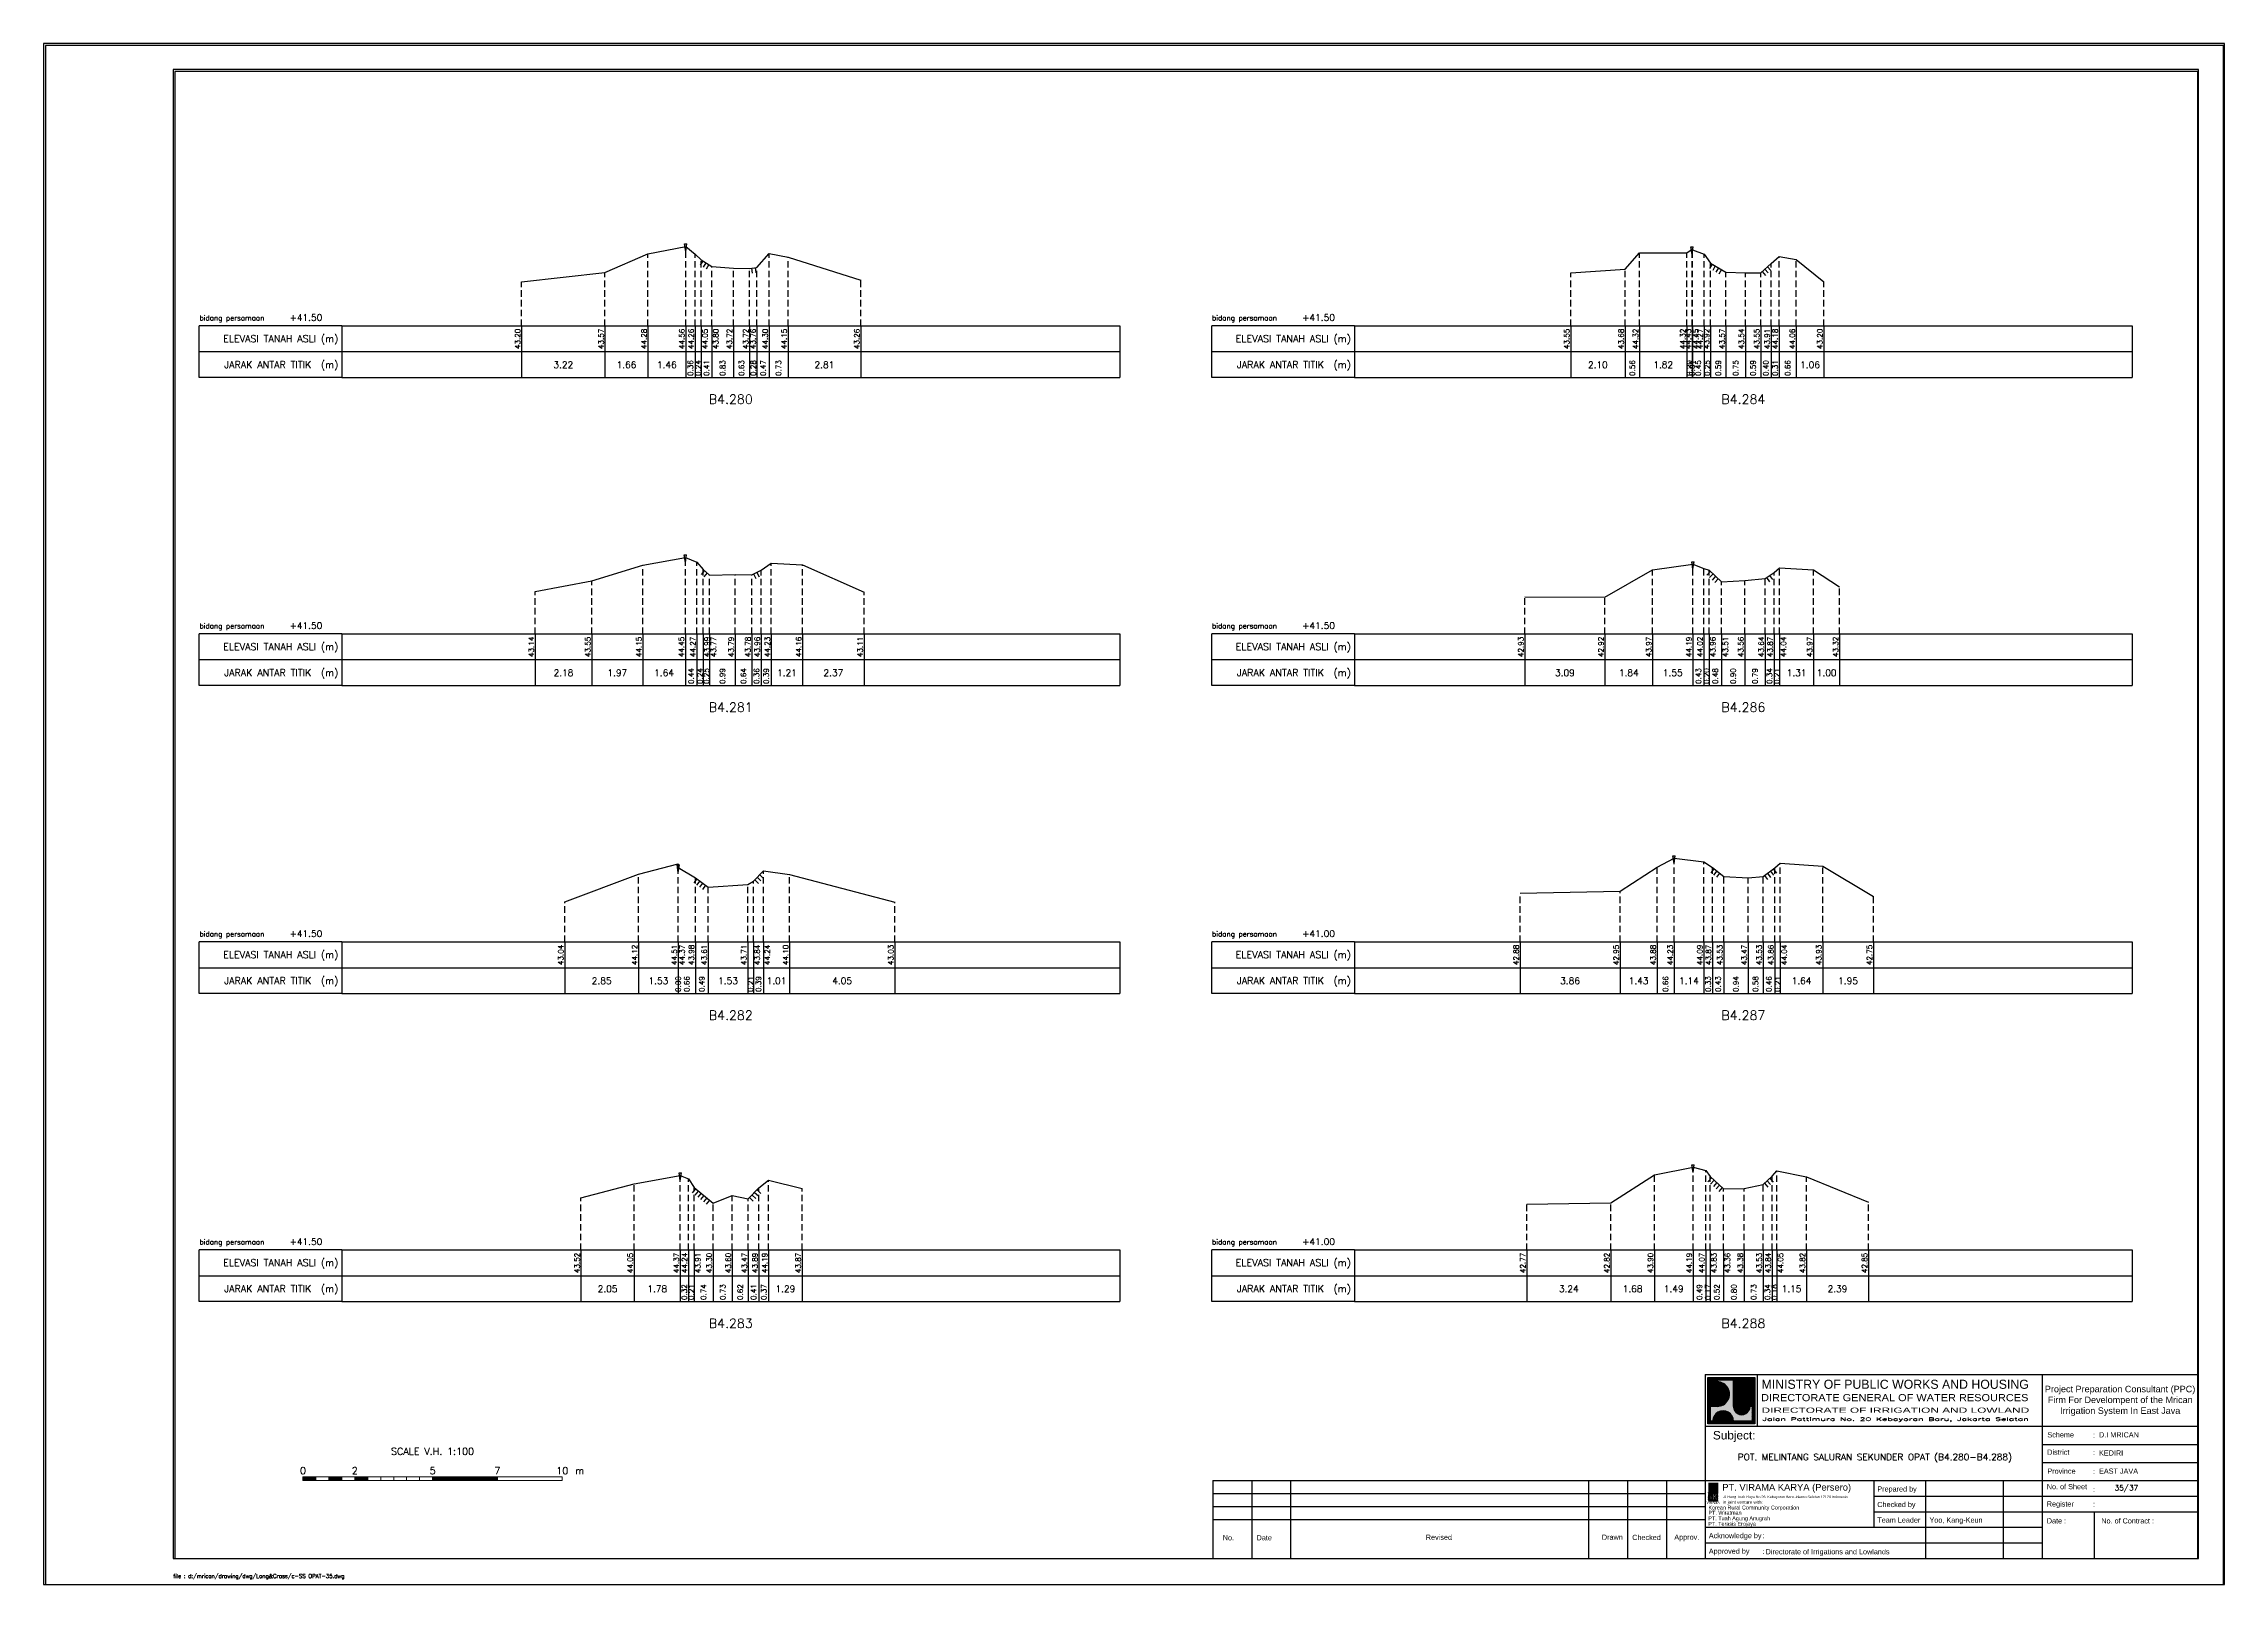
# Model space of a CAD drawing. Header units: inches. Extents: x -11 to 3175, y -842 to -783.
# Drawn here: x 2919 to 3003.1, y -842 to -782.6 of the extents above; entities that cross this region are included whole.
import ezdxf
from ezdxf.enums import TextEntityAlignment as Align

# ---------------------------------------------------------------- set-up
doc = ezdxf.new("R2010")
doc.units = ezdxf.units.IN
doc.header["$MEASUREMENT"] = 0
doc.linetypes.add('DASHED2', pattern=[0.375, 0.25, -0.125])
doc.layers.add('KOP', color=7, linetype='Continuous')
doc.layers.add('pelengkap', color=7, linetype='Continuous')
doc.styles.add('ARIAL', font='arial.ttf')
doc.styles.add('battang01', font='arial.ttf')
doc.styles.add('L100', font='simplex.shx', dxfattribs={"height": 0.254})
doc.styles.add('L140', font='simplex.shx', dxfattribs={"height": 0.356})
doc.styles.add('L60', font='simplex.shx', dxfattribs={"height": 0.152})
doc.styles.add('L80', font='simplex.shx', dxfattribs={"height": 0.203})
doc.styles.add('ROMANS-N', font='ROMANS.SHX', dxfattribs={"width": 0.8})
doc.styles.add('SONDU', font='arial.ttf')
doc.styles.get("Standard").update_dxf_attribs({"font": 'simplex.shx'})
doc.styles.add('STYLE1', font='arial.ttf', dxfattribs={"height": 0.2})
pattern_1 = [(45, (0, 0), (-0.08838834764831843, 0.08838834764831845), [])]

# ---------------------------------------------------------------- blocks, each defined once
blk = doc.blocks.new('kop')
at = {"layer": 'KOP'}
h = blk.add_hatch(color=3, dxfattribs=at)
h.paths.add_polyline_path([(609.8653532927285, 69.7965174242664), (591.8076082223538, 69.7965174242664), (591.8076082223538, 51.90947071793616), (609.8653532927285, 51.90947071793616)])
h.paths.add_polyline_path([(592.1020534932645, 52.24844148547069), (592.1020534932645, 69.50460869670152), (609.5341911203627, 69.50460869670152), (609.5341911203627, 52.24844148547069)], flags=16)
edge = h.paths.add_edge_path(flags=0)
edge.add_line((608.873529834174, 52.90910277674104), (601.6712012034158, 52.90910277674104))
edge.add_ellipse((597.6820295724688, 52.91975268540099), major_axis=(2.820780363398898, 2.820780363398898), ratio=0.9999999999999934, start_angle=314.8470375744171, end_angle=495.1529624255826)
edge.add_line((593.6928579415221, 52.90910277674104), (592.7627147794652, 52.90910277674104))
edge.add_line((592.7627147794651, 52.90910277674104), (592.7627147794651, 58.62619728620361))
edge.add_line((592.7627147794651, 58.62619728620368), (595.428986556629, 58.62619728620368))
edge.add_ellipse((595.4289865566291, 63.36824099147847), major_axis=(-3.353131261170752, 3.353131261170752), ratio=0.9999999999999983, start_angle=134.9999999999999, end_angle=314.9999999999999)
edge.add_line((595.4289865566291, 68.11028469675327), (595.4289865566291, 68.84394741944757))
edge.add_line((595.4289865566291, 68.84394741944752), (601.6547436091821, 68.84394741944752))
edge.add_line((601.6547436091821, 68.84394741944752), (601.6547436091821, 58.59413430307072))
edge.add_ellipse((604.8563547331537, 58.62619728605213), major_axis=(2.263994459030571, 2.263994459030571), ratio=0.9999999999991376, start_angle=135.5737774266452, end_angle=315.0000000026869)
edge.add_line((608.0581264027169, 58.62619728620368), (608.873529834174, 58.62619728620368))
edge.add_line((608.873529834174, 58.62619728620368), (608.873529834174, 52.9091027767411))
h = blk.add_hatch(dxfattribs=at)
h.set_pattern_fill('ANSI31', color=21)
h.set_pattern_definition(pattern_1)
h.paths.add_polyline_path([(609.5341911203627, 69.50460869670152), (592.1020534932645, 69.50460869670152), (592.1020534932645, 52.24844148547069), (609.5341911203627, 52.24844148547069)])
edge = h.paths.add_edge_path(flags=16)
edge.add_line((608.0581264038578, 58.62619728331649), (608.873529834174, 58.62619728331649))
edge.add_line((608.873529834174, 58.62619728331649), (608.873529834174, 52.90910277674104))
edge.add_line((608.873529834174, 52.90910277674104), (601.6712012043477, 52.90910277674104))
edge.add_ellipse((597.6820295732255, 52.91975268530538), major_axis=(-2.820780363950464, 2.820780363950464), ratio=0.9999999999999999, start_angle=224.8470375717975, end_angle=405.1529624282025)
edge.add_line((593.6928579421033, 52.90910277674104), (592.7627147794651, 52.90910277674104))
edge.add_line((592.7627147794651, 52.90910277674104), (592.7627147794651, 58.62619728331649))
edge.add_line((592.7627147794651, 58.62619728331649), (595.4289865705781, 58.62619728331649))
edge.add_ellipse((595.4289865571182, 63.3682409894528), major_axis=(-3.353131262124677, 3.353131262124677), ratio=0.9999999999999912, start_angle=134.9999999999997, end_angle=314.9999999999998)
edge.add_line((595.4289865571182, 68.11028469676671), (595.4289865571182, 68.84394741944752))
edge.add_line((595.4289865571182, 68.84394741944752), (601.6547436095548, 68.84394741944752))
edge.add_line((601.6547436095548, 68.84394741944752), (601.6547436095548, 58.5941344047481))
edge.add_ellipse((604.8563547345466, 58.62619728331649), major_axis=(-2.263994459341034, 2.263994459341035), ratio=0.999999999999965, start_angle=45.57377555810933, end_angle=225.000000000001)
h = blk.add_hatch(color=3, dxfattribs=at)
edge = h.paths.add_edge_path()
edge.add_line((601.6547436091821, 68.84394741944752), (595.4289865566291, 68.84394741944752))
edge.add_line((595.4289865566291, 68.84394741944752), (595.4289865566291, 68.11028469675321))
edge.add_ellipse((595.4289865566291, 63.36824099147847), major_axis=(-3.353131261170759, 3.353131261170758), ratio=0.9999999999999979, start_angle=134.9999999999999, end_angle=314.99999999999994, ccw=False)
edge.add_line((595.4289865566291, 58.62619728620368), (592.7627147794652, 58.62619728620368))
edge.add_line((592.7627147794651, 58.62619728620368), (592.7627147794651, 52.9091027767411))
edge.add_line((592.7627147794651, 52.90910277674104), (593.692857941522, 52.90910277674104))
edge.add_ellipse((597.6820295724688, 52.91975268540099), major_axis=(-2.820780363398898, 2.820780363398898), ratio=0.9999999999999934, start_angle=-135.1529624255826, end_angle=45.15296242558293, ccw=False)
edge.add_line((601.6712012034156, 52.90910277674104), (608.8735298341738, 52.90910277674104))
edge.add_line((608.873529834174, 52.90910277674104), (608.873529834174, 58.62619728620361))
edge.add_line((608.873529834174, 58.62619728620368), (608.0581264027169, 58.62619728620368))
edge.add_ellipse((604.856354733136, 58.62619728987087), major_axis=(2.263994459042317, 2.263994459042318), ratio=0.9999999999997576, start_angle=134.426222510409, end_angle=314.999999934367, ccw=False)
edge.add_line((601.6547436091821, 58.65826027636805), (601.6547436091821, 68.8439474194476))
h = blk.add_hatch(dxfattribs=at)
h.set_pattern_fill('ANSI31', color=41)
h.set_pattern_definition(pattern_1)
h.paths.add_polyline_path([(595.5939701222399, 25.44229578518152), (591.9923714647559, 25.44229578518152), (591.9923714647559, 22.12011222587194), (595.5939701222399, 22.12011222587194)])
h.paths.add_polyline_path([(594.8290399212113, 23.80107538915849), (595.486404190889, 22.50553331270966), (594.9518442189607, 22.50553331270966), (594.3704352444638, 23.59173922572727), (594.3704352444638, 22.50553331270966), (593.8526512319377, 22.50553331270966), (593.8526512319377, 24.7253559070662), (593.2416323709347, 22.50553331270966), (592.8436656118323, 22.50553331270966), (592.1206616099082, 25.0450254569166), (592.6728596590955, 25.0450254569166), (593.0257276515837, 23.53939475651638), (593.4088768836065, 25.0450254569166), (594.3704352444638, 25.0450254569166), (594.3704352444638, 23.99209855350495), (594.8904903176194, 25.0450254569166), (595.4627761213299, 25.0450254569166)], flags=16)
at = {"color": 2}
blk.add_lwpolyline([(-49.29008735655361, -9.987386569675465), (790.6905617838997, -9.987386569675465), (790.6905617838997, 583.2926438577114), (-49.29008735655361, 583.2926438577114)], close=True, dxfattribs=at)
at = {"color": 6}
blk.add_lwpolyline([(0.6493091440684111, 0.0004927304488262507), (780.7026824837753, 0.0004927304488262507), (780.7026824837753, 573.3047645575871), (0.6493091440684111, 573.3047645575871)], close=True, dxfattribs=at)
at = {"layer": 'KOP', "color": 5}
for p, q in [((590.8030303217506, 70.96299432783698), (590.8030303217506, 29.98464833497903)), ((590.8030303217506, 70.96299432783698), (780.7026824837753, 70.96299432783698)), ((400.9033781597261, 29.98464833497903), (400.9033781597261, 0.0004927304488262507)), ((400.9033781597261, 29.98464833497903), (590.8030303217506, 29.98464833497903)), ((590.8030303217506, 29.98464833497903), (590.8030303217506, 0.0004927304488262507))]:
    blk.add_line(p, q, dxfattribs=at)
at = {"layer": 'KOP', "color": 3}
for p, q in [((591.8076082223538, 69.7965174242664), (609.8653532927285, 69.7965174242664)), ((591.8076082223538, 51.90947071793616), (591.8076082223538, 69.7965174242664)), ((592.1020534932645, 69.50460869670152), (609.5341911203627, 69.50460869670152)), ((592.1020534932645, 52.24844148547069), (592.1020534932645, 69.50460869670152)), ((595.4289865571182, 68.84394741502373), (595.4289865571182, 68.1102846954029)), ((595.4289865566291, 68.84394741944752), (601.6547436091821, 68.84394741944752)), ((601.6547436095548, 58.59413430414176), (601.6547436095548, 68.84394741502373)), ((609.5341911203627, 69.50460869670152), (609.5341911203627, 52.24844148547069)), ((609.8653532927285, 69.7965174242664), (609.8653532927285, 51.90947071793616)), ((609.8653532927285, 51.90947071793616), (591.8076082223538, 51.90947071793616)), ((609.5341911203627, 52.24844148547069), (592.1020534932645, 52.24844148547069)), ((592.7627147794651, 52.90910277674104), (592.7627147794651, 58.62619728620368)), ((595.4289865571182, 58.62619728331649), (592.7627147799426, 58.62619728331649)), ((593.6928579415221, 52.90910277674104), (592.7627147794651, 52.90910277674104)), ((608.873529834174, 52.90910277674104), (601.6712012034156, 52.90910277674104)), ((608.8735298352565, 58.62619728331649), (608.0581264038578, 58.62619728331649)), ((608.873529834174, 58.62619728620368), (608.873529834174, 52.90910277674104)), ((720.7343712747147, 43.97725428375983), (780.7026824837753, 43.97725428375983)), ((720.7343712747147, 36.98095130936949), (780.7026824837753, 36.98095130936949)), ((415.895455961991, 29.98464833497903), (415.895455961991, 0.0004927304488262507)), ((430.8875337642562, 29.98464833497903), (430.8875337642562, 0.0004927304488262507)), ((545.8267969149554, 29.98464833497903), (545.8267969149554, 0.0004927304488262507)), ((560.8188747172203, 29.98464833497903), (560.8188747172203, 0.0004927304488262507)), ((575.8109525194855, 29.98464833497903), (575.8109525194855, 0.0004927304488262507)), ((655.7687007982327, 29.98464833497903), (655.7687007982327, 11.99415497226093)), ((675.7581378679197, 29.98464833497903), (675.7581378679197, 0.0004927304488262507)), ((705.7422934724498, 29.98464833497903), (705.7422934724498, 0.0004927304488262507)), ((400.9033781597261, 24.98728906755738), (590.8030303217506, 24.98728906755738)), ((400.9033781597261, 19.98992980013563), (590.8030303217506, 19.98992980013563)), ((655.7687007982327, 23.98781721407303), (720.7343712747147, 23.98781721407303)), ((655.7687007982327, 17.99098609316704), (720.7343712747147, 17.99098609316704)), ((720.7343712747147, 23.98781721407303), (780.7026824837753, 23.98781721407303)), ((720.7343712747147, 17.99098609316704), (780.7026824837753, 17.99098609316704)), ((740.7238083444017, 17.99098609316704), (740.7238083444017, 0.0004927304488262507)), ((400.9033781597261, 14.99257053271398), (590.8030303217506, 14.99257053271398)), ((590.8030303217506, 5.997323851354935), (720.7343712747147, 5.997323851354935))]:
    blk.add_line(p, q, dxfattribs=at)
at = {"layer": 'KOP', "color": 4}
for p, q in [((610.7924673914374, 70.96299432783698), (610.7924673914374, 50.97355725815018)), ((720.7343712747147, 70.96299432783698), (720.7343712747147, 0.0004927304488262507)), ((590.8030303217506, 50.97355725815018), (720.7343712747147, 50.97355725815018)), ((720.7343712747147, 50.97355725815018), (780.7026824837753, 50.97355725815018)), ((590.8030303217506, 29.98464833497903), (720.7343712747147, 29.98464833497903)), ((720.7343712747147, 29.98464833497903), (780.7026824837753, 29.98464833497903)), ((590.8030303217506, 11.99415497226093), (720.7343712747147, 11.99415497226093))]:
    blk.add_line(p, q, dxfattribs=at)
at = {"layer": 'KOP', "color": 41}
blk.add_line((595.5939701222399, 22.12011222587194), (591.9923714647559, 22.12011222587194), dxfattribs=at)
for points in [[(591.9923714647559, 25.44229578518152), (595.5939701222399, 25.44229578518152)], [(592.2042302093139, 25.44229578518152), (592.4160889538717, 25.44229578518152)], [(592.6279476984296, 25.44229578518152), (592.8398064429874, 25.44229578518152)], [(593.0516651875452, 25.44229578518152), (593.2635239321031, 25.44229578518152)], [(593.475382676661, 25.44229578518152), (593.6872414212188, 25.44229578518152)], [(593.8991001657766, 25.44229578518152), (594.1109589103345, 25.44229578518152)], [(594.3228176548924, 25.44229578518152), (594.5346763994503, 25.44229578518152)], [(594.7465351440081, 25.44229578518152), (594.958393888566, 25.44229578518152)], [(595.1702526331238, 25.44229578518152), (595.3821113776818, 25.44229578518152)], [(592.1206616099082, 25.0450254569166), (592.6728596590955, 25.0450254569166)], [(592.1206616099082, 25.0450254569166), (592.8436656118323, 22.50553331270964)], [(592.6728596590955, 25.04502545691657), (593.0257276515837, 23.53939475651638), (593.4088768836065, 25.04502545691663)], [(592.8436656118323, 22.50553331270966), (593.2416323709347, 22.50553331270966)], [(593.2416323709347, 22.50553331270964), (593.8526512319377, 24.7253559070662)], [(593.4088768836065, 25.0450254569166), (594.3704352444638, 25.0450254569166)], [(593.8526512319377, 22.50553331270966), (593.8526512319377, 24.7253559070662)], [(593.8526512319377, 22.50553331270966), (594.3704352444638, 22.50553331270966)], [(594.3704352444638, 25.0450254569166), (594.3704352444638, 23.99209855350495)], [(594.3704352444638, 23.99209855350495), (594.8904903176194, 25.04502545691664)], [(594.9518442189607, 22.50553331270961), (594.3704352444638, 23.59173922572727)], [(594.3704352444638, 23.59173922572727), (594.3704352444638, 22.50553331270966)], [(594.8290399212113, 23.80107538915849), (595.4627761213299, 25.04502545691658)], [(594.8290399212113, 23.80107538915849), (595.486404190889, 22.50553331270966)], [(594.8904903176194, 25.0450254569166), (595.4627761213299, 25.0450254569166)], [(594.9518442189607, 22.50553331270966), (595.486404190889, 22.50553331270966)]]:
    blk.add_lwpolyline(points, dxfattribs=at)
at = {"layer": 'KOP', "color": 42}
for points in [[(592.1962927759001, 29.11418325926331), (592.1962927759001, 25.44229578518152)], [(592.5354066955362, 29.11418325926331), (592.5354066955362, 25.44229578518152)], [(592.9591241846518, 29.11418325926331), (592.9591241846518, 25.44229578518152)], [(593.3828416737675, 29.11418325926331), (593.3828416737675, 25.44229578518152)], [(593.8065591628832, 29.11418325926331), (593.8065591628832, 25.44229578518152)], [(594.2302766519989, 29.11418325926331), (594.2302766519989, 25.44229578518152)], [(594.6539941411147, 29.11418325926331), (594.6539941411147, 25.44229578518152)], [(595.0777116302304, 29.11418325926331), (595.0777116302304, 25.44229578518152)], [(595.5014291193462, 29.11418325926331), (595.5014291193462, 25.44229578518152)]]:
    blk.add_lwpolyline(points, dxfattribs=at)
at = {"layer": 'KOP', "color": 3}
for centre, major_axis, ratio, start_param, end_param in [((595.4289865571182, 63.3682409894528), (-3.353131262124677, 3.353131262124677), 0.9999999999999912, 2.35619449019234, 5.497787143782134), ((597.6820295732255, 52.91975268530538), (-2.820780363950464, 2.820780363950464), 0.9999999999999998, 3.924321118983262, 7.071253168581014), ((604.8563547345466, 58.62619728331649), (-2.263994459341034, 2.263994459341035), 0.9999999999999651, 0.7853981633974656, 3.926990816987259)]:
    blk.add_ellipse(centre, major_axis=major_axis, ratio=ratio, start_param=start_param, end_param=end_param, dxfattribs=at)
at = {"layer": 'KOP', "color": 5, "style": 'SONDU'}
for s, height, width, p, p2 in [('MINISTRY OF PUBLIC WORKS AND HOUSING', 3.49815148719519, 0.9710490151369037, (612.4932982688147, 65.39724920043633), (715.583635835389, 65.39724920043633)), ('DIRECTORATE GENERAL OF WATER RESOURCES', 2.748547597081934, 1.100714376561997, (612.3259886324004, 60.61804978528377), (715.4154333181652, 60.61804978528377)), ('DIRECTORATE OF IRRIGATION AND LOWLAND', 1.99894370696868, 1.63875262601232, (612.5247331509995, 56.15346481889102), (715.7518429621628, 56.15346481889102))]:
    blk.add_text(s, height=height, dxfattribs=dict(at, width=width)).set_placement(p, p2, align=Align.FIT)
at = {"layer": 'KOP', "color": 3, "style": 'ROMANS-N', "width": 1.832260783358812}
blk.add_text('Jalan Pattimura No. 20 Kebayoran Baru, Jakarta Selatan', height=1.249339816855425, dxfattribs=at).set_placement((612.7914110984061, 53.0739527913797), (715.583635835389, 53.0739527913797), align=Align.FIT)
at = {"layer": 'KOP', "color": 5, "style": 'ARIAL'}
blk.add_text('Subject:', height=3.252150442789123, dxfattribs=at).set_placement((593.7538629287924, 45.86653647040268))
at = {"layer": 'KOP', "color": 3}
for s, height, style, p in [('Scheme', 1.99894370696868, 'battang01', (722.7467307064071, 46.65722556886666)), ('District', 1.99894370696868, 'battang01', (722.6754973804648, 39.96707763894264)), (':', 1.99894370696868, 'battang01', (740.368327375754, 46.56012324452533)), ('D.I MRICAN', 1.99894370696868, 'battang01', (742.6585068305885, 46.65722556886666)), ('Province', 1.99894370696868, 'battang01', (722.7467307064071, 32.66461962008597)), (':', 1.99894370696868, 'battang01', (740.368327375754, 32.56751729574452)), (':', 1.99894370696868, 'battang01', (740.382074427338, 39.86997531646293)), ('KEDIRI', 1.99894370696868, 'battang01', (742.6585068305885, 39.66092259447632)), ('EAST JAVA', 1.99894370696868, 'battang01', (742.6585068305885, 32.66461962008597)), ('Prepared by', 1.99894370696868, 'battang01', (657.1430811109453, 25.78808395849862)), ('No. of Sheet ', 1.99894370696868, 'battang01', (722.520620818671, 26.67669459981798)), (':', 1.99894370696868, 'battang01', (740.3764858407951, 25.61838168175072)), ('in joint venture with:', 1.249339816855425, 'SONDU', (597.5578460284455, 21.07202452231022)), ('Checked by', 1.99894370696868, 'battang01', (657.1430811109453, 19.79125283759251)), ('Register', 1.99894370696868, 'battang01', (722.520620818671, 20.01807698302375)), (':', 1.99894370696868, 'battang01', (740.3598310849088, 19.92097465868241)), ('No.', 2, 'STYLE1', (404.7326663119579, 6.989602865739329)), ('Date', 2, 'STYLE1', (417.7761580577991, 6.989602865739329)), ('Revised', 2, 'STYLE1', (483.0371936477145, 7.169341252978228)), ('Drawn', 2, 'STYLE1', (550.9231662973559, 7.182965166626985)), ('Checked', 2, 'STYLE1', (562.6224972631348, 7.108401592637279)), ('Approv.', 2, 'STYLE1', (578.86250988613, 7.205550314016108)), ('Acknowledge by', 1.99894370696868, 'battang01', (592.1774106344633, 7.797590595780406)), (':', 1.99894370696868, 'battang01', (612.7647815001492, 7.813086169812294)), ('Team Leader', 1.99894370696868, 'battang01', (657.1430811109453, 13.79442171668651)), ('Yoo, Kang-Keun', 1.99894370696868, 'battang01', (677.261691985017, 13.79442171668651)), ('Date :', 1.99894370696868, 'battang01', (722.520620818671, 13.48542904786333)), ('No. of Contract :', 1.99894370696868, 'battang01', (743.5203251274443, 13.48542904786333)), ('Approved by', 1.99894370696868, 'battang01', (592.1774106344633, 1.800759474874411)), (':', 1.99894370696868, 'battang01', (612.8062382028575, 1.771932832116903)), ('Directorate of Irrigations and Lowlands', 1.99894370696868, 'battang01', (614.0846811434608, 1.594699671224788))]:
    blk.add_text(s, height=height, dxfattribs=dict(at, style=style)).set_placement(p)
at = {"layer": 'KOP', "color": 6, "style": 'SONDU'}
blk.add_text('PT. VIRAMA KARYA (Persero)', height=2.580944750812598, dxfattribs=at).set_placement((597.3630730504415, 26.14584984606049))
at = {"layer": 'KOP', "color": 42, "style": 'SONDU'}
blk.add_text('VIRAMA', height=0.9417941134961573, dxfattribs=at).set_placement((591.2959839900191, 21.03873930941651))
at = {"layer": 'KOP', "color": 4, "style": 'SONDU'}
for s, p in [('Korean Rural Community Corporation', (592.0172325651579, 18.85809622764893)), ('PT. Wiratman', (592.0172325651579, 16.86431729777243)), ('PT. Terasis Erojaya', (591.9444979581187, 12.58833032325808)), ('PT. Tuah Agung Anugrah', (591.9984246368545, 14.73155498450907))]:
    blk.add_text(s, height=1.49920778022651, dxfattribs=at).set_placement(p)
at = {"layer": 'KOP', "color": 3, "insert": (719.8583502723425, 60.76950394133539), "char_height": 2.49867963371085, "width": 61.43936713392102, "attachment_point": 4, "style": 'SONDU'}
blk.add_mtext('\\pi1.9124;Project Preparation Consultant (PPC)\\P\\pi3.0493;Firm For Develompent of the Mrican \\P\\pi7.7731;Irrigation System In East Java', dxfattribs=at)
at = {"layer": 'KOP', "color": 2, "insert": (597.5716775050441, 24.25098294227902), "char_height": 0.9994718534843399, "width": 48.71807324837515, "attachment_point": 1, "style": 'SONDU'}
blk.add_mtext('Jl. Hang Tuah Raya No.26, Kebayoran Baru Jakarta Selatan 12120 Indonesia', dxfattribs=at)
blk = doc.blocks.new('*X6')
at = {"color": 0}
for p, q in [((20000, 6250), (25000, 6250)), ((20000, 6200), (25000, 6200)), ((20000, 6150), (25000, 6150)), ((20000, 6100), (25000, 6100)), ((20000, 6050), (25000, 6050))]:
    blk.add_line(p, q, dxfattribs=at)
blk = doc.blocks.new('*X5')
at = {"color": 0}
for p, q in [((14000, 6250), (15000, 6250)), ((14000, 6200), (15000, 6200)), ((14000, 6150), (15000, 6150)), ((14000, 6100), (15000, 6100)), ((14000, 6050), (15000, 6050))]:
    blk.add_line(p, q, dxfattribs=at)
blk = doc.blocks.new('*X3')
at = {"color": 0}
for p, q in [((10000, 6250), (11000, 6250)), ((10000, 6200), (11000, 6200)), ((10000, 6150), (11000, 6150)), ((10000, 6100), (11000, 6100)), ((10000, 6050), (11000, 6050))]:
    blk.add_line(p, q, dxfattribs=at)
blk = doc.blocks.new('*X4')
at = {"color": 0}
for p, q in [((12000, 6250), (13000, 6250)), ((12000, 6200), (13000, 6200)), ((12000, 6150), (13000, 6150)), ((12000, 6100), (13000, 6100)), ((12000, 6050), (13000, 6050))]:
    blk.add_line(p, q, dxfattribs=at)
blk = doc.blocks.new('c100')
at = {"color": 2}
blk.add_lwpolyline([(-5, -1), (79.10000000000002, -1), (79.10000000000002, 58.4), (-5, 58.4)], close=True, dxfattribs=at)
at = {"color": 6}
blk.add_lwpolyline([(0, 0), (78.10000000000002, 0), (78.10000000000002, 57.4), (3.516176065587739e-15, 57.4)], close=True, dxfattribs=at)
at = {"color": 3, "lineweight": 0}
for points in [[(5, 3), (5.5, 3), (5.5, 3.15), (5, 3.15)], [(5.5, 3), (6, 3), (6, 3.15), (5.5, 3.15)], [(6, 3), (6.5, 3), (6.5, 3.15), (6, 3.15)], [(6.5, 3), (7, 3), (7, 3.15), (6.5, 3.15)], [(7, 3), (7.5, 3), (7.5, 3.15), (7, 3.15)], [(7.5, 3), (8, 3), (8, 3.15), (7.5, 3.15)], [(8, 3), (8.5, 3), (8.5, 3.15), (8, 3.15)], [(8.5, 3), (9, 3), (9, 3.15), (8.5, 3.15)], [(9, 3), (9.5, 3), (9.5, 3.15), (9, 3.15)], [(9.5, 3), (10, 3), (10, 3.15), (9.5, 3.15)], [(10, 3), (12.5, 3), (12.5, 3.15), (10, 3.15)], [(12.5, 3), (15, 3), (15, 3.15), (12.5, 3.15)]]:
    blk.add_lwpolyline(points, close=True, dxfattribs=at)
at = {"color": 1, "lineweight": 0, "xscale": 0.0005, "yscale": 0.0005, "zscale": 0.0005}
for name in ['*X3', '*X4', '*X5', '*X6']:
    blk.add_blockref(name, (0, 0), dxfattribs=at)
at = {"color": 3}
for s, p in [('SCALE V.H. 1:100', (10, 4)), ('0', (5, 3.25)), ('2', (7, 3.25)), ('5', (10, 3.25)), ('7', (12.5, 3.25)), ('10', (15, 3.25))]:
    blk.add_text(s, height=0.27, dxfattribs=at).set_placement(p, align=Align.CENTER)
blk.add_text('m', height=0.27, dxfattribs=at).set_placement((15.5, 3.25))
blk = doc.blocks.new('das2')
at = {"color": 5, "linetype": 'Continuous'}
for q in [(0, 1), (17.75, 0.9999999999999973)]:
    blk.add_line((2.75, 1), q, dxfattribs=at)
at = {"color": 3, "linetype": 'Continuous'}
for p, q in [((2.75, 1), (2.75, 0)), ((17.75, 0.9999999999999973), (17.75, -2.664535259100376e-15)), ((0, 0.5000000000000004), (17.75, 0.4999999999999973)), ((2.75, 0), (0, 0)), ((2.75, 0), (17.75, -2.664535259100376e-15))]:
    blk.add_line(p, q, dxfattribs=at)
blk.add_lwpolyline([(0, 0), (0, 1)], dxfattribs=at)
blk.add_text('bidang persamaan', height=0.1, dxfattribs=at).set_placement((0.005000000000000004, 1.100000000000001))
at = {"color": 5, "linetype": 'Continuous'}
for s, p in [('ELEVASI TANAH ASLI (m)', (2.683279515513197, 0.6825000000000001)), ('JARAK ANTAR TITIK  (m)', (2.683279515513197, 0.1825000000000001))]:
    blk.add_text(s, height=0.135, dxfattribs=at).set_placement(p, align=Align.RIGHT)
blk = doc.blocks.new('gbrpatok')
at = {"color": 2, "linetype": 'Continuous'}
for p, q in [((-0.0004517254713327645, 0.0009574234873781506), (0.0004517254713327645, 0.0009574234873781506)), ((0, -0.001962284437723838), (-0.0004517254713327645, 0.0009574234873781506)), ((0, -0.001962284437723838), (0.0004517254713327645, 0.0009574234873781506))]:
    blk.add_line(p, q, dxfattribs=at)

msp = doc.modelspace()

# ---------------------------------------------------------------- linework, layer by layer
at = {"color": 2, "linetype": 'Continuous', "lineweight": -3}
for p, q in [((2942.305636511209, -790.6988209369359), (2943.763366596209, -790.418820936936)), ((2943.763366596209, -790.418820936936), (2944.120379200209, -790.7198209369359)), ((2982.371621277301, -790.6676772025128), (2982.570839749301, -790.5296772025127)), ((2982.570839749301, -790.5296772025127), (2982.583005274301, -790.5526772025128)), ((2940.649339461209, -791.4178209369359), (2942.305636511209, -790.6988209369359)), ((2944.120379200209, -790.7198209369359), (2944.358450622209, -790.937820936936)), ((2944.358450622209, -790.937820936936), (2944.771585322209, -791.1868209369359)), ((2944.771585322209, -791.1868209369359), (2945.599611677209, -791.2588209369359)), ((2945.599611677209, -791.2588209369359), (2946.227636264209, -791.2658209369359)), ((2946.227636264209, -791.2658209369359), (2946.511223397209, -791.226820936936)), ((2946.511223397209, -791.226820936936), (2946.978463795209, -790.6848209369359)), ((2946.978463795209, -790.6848209369359), (2947.706823075209, -790.8358209369359)), ((2947.706823075209, -790.8358209369359), (2950.514146179209, -791.7238209369359)), ((2977.891478148301, -791.4376772025128), (2979.986977330301, -791.2996772025127)), ((2979.986977330301, -791.2996772025127), (2980.546803929301, -790.6596772025127)), ((2980.546803929301, -790.6596772025127), (2982.371621277301, -790.6676772025128)), ((2982.583005274301, -790.5526772025128), (2983.033571854301, -790.7156772025127)), ((2983.033571854301, -790.7156772025127), (2983.286091454301, -791.0656772025127)), ((2983.286091454301, -791.0656772025127), (2983.879703760301, -791.4126772025127)), ((2985.219517911301, -791.4346772025127), (2985.620606298301, -791.0716772025128)), ((2985.620606298301, -791.0716772025128), (2985.926913200301, -790.8046772025127)), ((2985.926913200301, -790.8046772025127), (2986.589107660301, -790.9186772025128)), ((2986.589107660301, -790.9186772025128), (2987.652534053301, -791.7836772025128)), ((2937.434136232209, -791.783820936936), (2940.649339461209, -791.4178209369359)), ((2983.879703760301, -791.4126772025127), (2984.625972349301, -791.4426772025128)), ((2984.625972349301, -791.4426772025128), (2985.219517911301, -791.4346772025127)), ((2940.138482964419, -803.3118117901945), (2942.108139782419, -802.7128117901946)), ((2942.108139782419, -802.7128117901946), (2943.747933060419, -802.4048117901946)), ((2943.747933060419, -802.4048117901946), (2944.189386343419, -802.5898117901945)), ((2944.189386343419, -802.5898117901945), (2944.434097035419, -802.8688117901945)), ((2944.434097035419, -802.8688117901945), (2944.685146484419, -803.0868117901946)), ((2944.685146484419, -803.0868117901946), (2945.670349248419, -803.0728117901946)), ((2945.670349248419, -803.0728117901946), (2946.314075107419, -803.0768117901946)), ((2946.314075107419, -803.0768117901946), (2946.673971509419, -802.8978117901945)), ((2946.673971509419, -802.8978117901945), (2947.063154924419, -802.6328117901945)), ((2947.063154924419, -802.6328117901945), (2948.270000729419, -802.6958117901945)), ((2948.270000729419, -802.6958117901945), (2950.638943436419, -803.7508117901946)), ((2979.211553314173, -803.9346961976901), (2981.051641956173, -802.88369619769)), ((2981.051641956173, -802.88369619769), (2982.602890808173, -802.6686961976901)), ((2982.602890808173, -802.6686961976901), (2983.028004910173, -802.83569619769)), ((2983.028004910173, -802.83569619769), (2983.225743118172, -802.8966961976901)), ((2983.225743118172, -802.8966961976901), (2983.708813499173, -803.3476961976901)), ((2985.390408161173, -803.21969619769), (2985.731374465172, -802.9856961976901)), ((2985.731374465172, -802.9856961976901), (2985.946228362172, -802.8146961976901)), ((2985.946228362172, -802.8146961976901), (2987.259684232173, -802.88369619769)), ((2987.259684232173, -802.88369619769), (2988.261139300173, -803.53769619769)), ((2937.959690409419, -803.7168117901946), (2940.138482964419, -803.3118117901945)), ((2976.123924840173, -803.93069619769), (2979.211553314173, -803.9346961976901)), ((2983.708813499173, -803.3476961976901), (2984.605154027172, -803.2956961976901)), ((2984.605154027172, -803.2956961976901), (2985.390408161173, -803.21969619769)), ((2981.22216578028, -814.3522672559498), (2981.87912620528, -814.0072672559497)), ((2981.87912620528, -814.0072672559497), (2983.02278917928, -814.1422672559497)), ((2939.094818744882, -815.6916499323265), (2941.945033254882, -814.6136499323266)), ((2941.945033254882, -814.6136499323266), (2943.473826051882, -814.2246499323265)), ((2943.473826051882, -814.2246499323265), (2943.474826051882, -814.3596499323265)), ((2943.474826051882, -814.3596499323265), (2944.134839687882, -814.7546499323266)), ((2944.134839687882, -814.7546499323266), (2944.627029591882, -815.1256499323266)), ((2946.158067560882, -815.0196499323266), (2946.372192095882, -814.8896499323266)), ((2946.372192095882, -814.8896499323266), (2946.762092392882, -814.4966499323266)), ((2946.762092392882, -814.4966499323266), (2947.767794837882, -814.6346499323266)), ((2947.767794837882, -814.6346499323266), (2951.821598422882, -815.6986499323266)), ((2979.79576329928, -815.2792672559498), (2981.22216578028, -814.3522672559498)), ((2983.02278917928, -814.1422672559497), (2983.35740797828, -814.3662672559498)), ((2983.35740797828, -814.3662672559498), (2983.790620385279, -814.7042672559497)), ((2983.790620385279, -814.7042672559497), (2984.73351861028, -814.7672672559497)), ((2984.73351861028, -814.7672672559497), (2985.30860152928, -814.7072672559498)), ((2985.30860152928, -814.7072672559498), (2985.76407060728, -814.3772672559497)), ((2985.76407060728, -814.3772672559497), (2985.97427516428, -814.1962672559498)), ((2985.97427516428, -814.1962672559498), (2987.612739377279, -814.3072672559498)), ((2987.612739377279, -814.3072672559498), (2989.56403199428, -815.4842672559497)), ((2944.627029591882, -815.1256499323266), (2946.158067560882, -815.0196499323266)), ((2975.937108282279, -815.3482672559497), (2979.79576329928, -815.2792672559498)), ((2939.72329830374, -827.0926959694322), (2941.77639924674, -826.5616959694321)), ((2941.77639924674, -826.5616959694321), (2943.55250566274, -826.2346959694321)), ((2943.55250566274, -826.2346959694321), (2943.86773415274, -826.3716959694322)), ((2943.86773415274, -826.3716959694322), (2944.08184676374, -826.7026959694322)), ((2944.08184676374, -826.7026959694322), (2944.82233911774, -827.3036959694322)), ((2946.58533816774, -826.7136959694321), (2946.96004465774, -826.4166959694321)), ((2946.96004465774, -826.4166959694321), (2948.24943455474, -826.7426959694321)), ((2979.439818019176, -827.2897012479568), (2981.116500217176, -826.2097012479568)), ((2981.116500217176, -826.2097012479568), (2982.611412255176, -825.9197012479568)), ((2982.611412255176, -825.9197012479568), (2983.098107232176, -826.0377012479568)), ((2983.098107232176, -826.0377012479568), (2983.265229508176, -826.2797012479568)), ((2983.265229508176, -826.2797012479568), (2983.787407579176, -826.7467012479568)), ((2984.584369934176, -826.7327012479568), (2985.311814078176, -826.5797012479568)), ((2985.311814078176, -826.5797012479568), (2985.654190262176, -826.2687012479569)), ((2985.654190262176, -826.2687012479569), (2985.834877006176, -826.0557012479568)), ((2985.834877006176, -826.0557012479568), (2986.983361478176, -826.2887012479569)), ((2986.983361478176, -826.2887012479569), (2989.377711243176, -827.2627012479568)), ((2944.82233911774, -827.3036959694322), (2945.55579994974, -827.0046959694322)), ((2945.55579994974, -827.0046959694322), (2946.17688254274, -827.1406959694322)), ((2946.17688254274, -827.1406959694322), (2946.58533816774, -826.7136959694321)), ((2976.197610887176, -827.3417012479568), (2979.439818019176, -827.2897012479568)), ((2983.787407579176, -826.7467012479568), (2984.584369934176, -826.7327012479568))]:
    msp.add_line(p, q, dxfattribs=at)
at = {"color": 1, "linetype": 'DASHED2', "lineweight": -3}
for p, q in [((2943.763366596209, -793.4828209369359), (2943.763366596209, -790.418820936936)), ((2982.570839749301, -793.4826772025127), (2982.570839749301, -790.5296772025127)), ((2942.305636511209, -793.4828209369359), (2942.305636511209, -790.6988209369359)), ((2944.120379200209, -793.4828209369359), (2944.120379200209, -790.7198209369359)), ((2944.358450622209, -793.4828209369359), (2944.358450622209, -790.937820936936)), ((2944.771585322209, -793.4828209369359), (2944.771585322209, -791.1868209369359)), ((2945.599611677209, -793.4828209369359), (2945.599611677209, -791.2588209369359)), ((2946.227636264209, -793.4828209369359), (2946.227636264209, -791.2658209369359)), ((2946.511223397209, -793.4828209369359), (2946.511223397209, -791.226820936936)), ((2946.978463795209, -793.4828209369359), (2946.978463795209, -790.6848209369359)), ((2947.706823075209, -793.4828209369359), (2947.706823075209, -790.8358209369359)), ((2979.986977330301, -793.4826772025127), (2979.986977330301, -791.2996772025127)), ((2980.546803929301, -793.4826772025127), (2980.546803929301, -790.6596772025127)), ((2982.371621277301, -793.4826772025127), (2982.371621277301, -790.6676772025128)), ((2982.583005274301, -793.4826772025127), (2982.583005274301, -790.5526772025128)), ((2983.033571854301, -793.4826772025127), (2983.033571854301, -790.7156772025127)), ((2983.286091454301, -793.4826772025127), (2983.286091454301, -791.0656772025127)), ((2985.620606298301, -793.4826772025127), (2985.620606298301, -791.0716772025128)), ((2985.926913200301, -793.4826772025127), (2985.926913200301, -790.8046772025127)), ((2986.589107660301, -793.4826772025127), (2986.589107660301, -790.9186772025128)), ((2937.434136232209, -793.4828209369359), (2937.434136232209, -791.783820936936)), ((2940.649339461209, -793.4828209369359), (2940.649339461209, -791.4178209369359)), ((2950.514146179209, -793.4828209369359), (2950.514146179209, -791.7238209369359)), ((2977.891478148301, -793.4826772025127), (2977.891478148301, -791.4376772025128)), ((2983.879703760301, -793.4826772025127), (2983.879703760301, -791.4126772025127)), ((2984.625972349301, -793.4826772025127), (2984.625972349301, -791.4426772025128)), ((2985.219517911301, -793.4826772025127), (2985.219517911301, -791.4346772025127)), ((2987.652534053301, -793.4826772025127), (2987.652534053301, -791.7836772025128)), ((2942.108139782419, -805.3578117901945), (2942.108139782419, -802.7128117901946)), ((2943.747933060419, -805.3578117901945), (2943.747933060419, -802.4048117901946)), ((2944.189386343419, -805.3578117901945), (2944.189386343419, -802.5898117901945)), ((2944.434097035419, -805.3578117901945), (2944.434097035419, -802.8688117901945)), ((2944.685146484419, -805.3578117901945), (2944.685146484419, -803.0868117901946)), ((2945.670349248419, -805.3578117901945), (2945.670349248419, -803.0728117901946)), ((2946.314075107419, -805.3578117901945), (2946.314075107419, -803.0768117901946)), ((2946.673971509419, -805.3578117901945), (2946.673971509419, -802.8978117901945)), ((2947.063154924419, -805.3578117901945), (2947.063154924419, -802.6328117901945)), ((2948.270000729419, -805.3578117901945), (2948.270000729419, -802.6958117901945)), ((2981.051641956173, -805.3576961976901), (2981.051641956173, -802.88369619769)), ((2982.602890808173, -805.3576961976901), (2982.602890808173, -802.6686961976901)), ((2983.028004910173, -805.3576961976901), (2983.028004910173, -802.83569619769)), ((2983.225743118172, -805.3576961976901), (2983.225743118172, -802.8966961976901)), ((2985.731374465172, -805.3576961976901), (2985.731374465172, -802.9856961976901)), ((2985.946228362172, -805.3576961976901), (2985.946228362172, -802.8146961976901)), ((2987.259684232173, -805.3576961976901), (2987.259684232173, -802.88369619769)), ((2937.959690409419, -805.3578117901945), (2937.959690409419, -803.7168117901946)), ((2940.138482964419, -805.3578117901945), (2940.138482964419, -803.3118117901945)), ((2950.638943436419, -805.3578117901945), (2950.638943436419, -803.7508117901946)), ((2976.123924840173, -805.3576961976901), (2976.123924840173, -803.93069619769)), ((2979.211553314173, -805.3576961976901), (2979.211553314173, -803.9346961976901)), ((2983.708813499173, -805.3576961976901), (2983.708813499173, -803.3476961976901)), ((2984.605154027172, -805.3576961976901), (2984.605154027172, -803.2956961976901)), ((2985.390408161173, -805.3576961976901), (2985.390408161173, -803.21969619769)), ((2988.261139300173, -805.3576961976901), (2988.261139300173, -803.53769619769)), ((2981.87912620528, -817.2322672559498), (2981.87912620528, -814.0072672559497)), ((2941.945033254882, -817.2326499323266), (2941.945033254882, -814.6136499323266)), ((2943.473826051882, -817.2326499323266), (2943.473826051882, -814.2246499323265)), ((2943.474826051882, -817.2326499323266), (2943.474826051882, -814.3596499323265)), ((2944.134839687882, -817.2326499323266), (2944.134839687882, -814.7546499323266)), ((2946.372192095882, -817.2326499323266), (2946.372192095882, -814.8896499323266)), ((2946.762092392882, -817.2326499323266), (2946.762092392882, -814.4966499323266)), ((2947.767794837882, -817.2326499323266), (2947.767794837882, -814.6346499323266)), ((2981.22216578028, -817.2322672559498), (2981.22216578028, -814.3522672559498)), ((2983.02278917928, -817.2322672559498), (2983.02278917928, -814.1422672559497)), ((2983.35740797828, -817.2322672559498), (2983.35740797828, -814.3662672559498)), ((2983.790620385279, -817.2322672559498), (2983.790620385279, -814.7042672559497)), ((2984.73351861028, -817.2322672559498), (2984.73351861028, -814.7672672559497)), ((2985.30860152928, -817.2322672559498), (2985.30860152928, -814.7072672559498)), ((2985.76407060728, -817.2322672559498), (2985.76407060728, -814.3772672559497)), ((2985.97427516428, -817.2322672559498), (2985.97427516428, -814.1962672559498)), ((2987.612739377279, -817.2322672559498), (2987.612739377279, -814.3072672559498)), ((2939.094818744882, -817.2326499323266), (2939.094818744882, -815.6916499323265)), ((2944.627029591882, -817.2326499323266), (2944.627029591882, -815.1256499323266)), ((2946.158067560882, -817.2326499323266), (2946.158067560882, -815.0196499323266)), ((2951.821598422882, -817.2326499323266), (2951.821598422882, -815.6986499323266)), ((2975.937108282279, -817.2322672559498), (2975.937108282279, -815.3482672559497)), ((2979.79576329928, -817.2322672559498), (2979.79576329928, -815.2792672559498)), ((2989.56403199428, -817.2322672559498), (2989.56403199428, -815.4842672559497)), ((2941.77639924674, -829.1076959694321), (2941.77639924674, -826.5616959694321)), ((2943.55250566274, -829.1076959694321), (2943.55250566274, -826.2346959694321)), ((2943.86773415274, -829.1076959694321), (2943.86773415274, -826.3716959694322)), ((2944.08184676374, -829.1076959694321), (2944.08184676374, -826.7026959694322)), ((2946.96004465774, -829.1076959694321), (2946.96004465774, -826.4166959694321)), ((2981.116500217176, -829.1077012479568), (2981.116500217176, -826.2097012479568)), ((2982.611412255176, -829.1077012479568), (2982.611412255176, -825.9197012479568)), ((2983.098107232176, -829.1077012479568), (2983.098107232176, -826.0377012479568)), ((2983.265229508176, -829.1077012479568), (2983.265229508176, -826.2797012479568)), ((2985.311814078176, -829.1077012479568), (2985.311814078176, -826.5797012479568)), ((2985.654190262176, -829.1077012479568), (2985.654190262176, -826.2687012479569)), ((2985.834877006176, -829.1077012479568), (2985.834877006176, -826.0557012479568)), ((2986.983361478176, -829.1077012479568), (2986.983361478176, -826.2887012479569)), ((2939.72329830374, -829.1076959694321), (2939.72329830374, -827.0926959694322)), ((2944.82233911774, -829.1076959694321), (2944.82233911774, -827.3036959694322)), ((2945.55579994974, -829.1076959694321), (2945.55579994974, -827.0046959694322)), ((2946.17688254274, -829.1076959694321), (2946.17688254274, -827.1406959694322)), ((2946.58533816774, -829.1076959694321), (2946.58533816774, -826.7136959694321)), ((2948.24943455474, -829.1076959694321), (2948.24943455474, -826.7426959694321)), ((2976.197610887176, -829.1077012479568), (2976.197610887176, -827.3417012479568)), ((2979.439818019176, -829.1077012479568), (2979.439818019176, -827.2897012479568)), ((2983.787407579176, -829.1077012479568), (2983.787407579176, -826.7467012479568)), ((2984.584369934176, -829.1077012479568), (2984.584369934176, -826.7327012479568)), ((2989.377711243176, -829.1077012479568), (2989.377711243176, -827.2627012479568))]:
    msp.add_line(p, q, dxfattribs=at)
at = {"color": 1, "linetype": 'Continuous', "lineweight": -3}
for p, q in [((2937.434136232209, -793.4828209369359), (2937.434136232209, -795.4828209369359)), ((2940.649339461209, -793.4828209369359), (2940.649339461209, -795.4828209369359)), ((2942.305636511209, -793.4828209369359), (2942.305636511209, -795.4828209369359)), ((2943.763366596209, -793.4828209369359), (2943.763366596209, -795.4828209369359)), ((2944.120379200209, -793.4828209369359), (2944.120379200209, -795.4828209369359)), ((2944.358450622209, -793.4828209369359), (2944.358450622209, -795.4828209369359)), ((2944.771585322209, -793.4828209369359), (2944.771585322209, -795.4828209369359)), ((2945.599611677209, -793.4828209369359), (2945.599611677209, -795.4828209369359)), ((2946.227636264209, -793.4828209369359), (2946.227636264209, -795.4828209369359)), ((2946.511223397209, -793.4828209369359), (2946.511223397209, -795.4828209369359)), ((2946.978463795209, -793.4828209369359), (2946.978463795209, -795.4828209369359)), ((2947.706823075209, -793.4828209369359), (2947.706823075209, -795.4828209369359)), ((2950.514146179209, -793.4828209369359), (2950.514146179209, -795.4828209369359)), ((2977.891478148301, -793.4826772025127), (2977.891478148301, -795.4826772025127)), ((2979.986977330301, -793.4826772025127), (2979.986977330301, -795.4826772025127)), ((2980.546803929301, -793.4826772025127), (2980.546803929301, -795.4826772025127)), ((2982.371621277301, -793.4826772025127), (2982.371621277301, -795.4826772025127)), ((2982.570839749301, -793.4826772025127), (2982.570839749301, -795.4826772025127)), ((2982.583005274301, -793.4826772025127), (2982.583005274301, -795.4826772025127)), ((2983.033571854301, -793.4826772025127), (2983.033571854301, -795.4826772025127)), ((2983.286091454301, -793.4826772025127), (2983.286091454301, -795.4826772025127)), ((2983.879703760301, -793.4826772025127), (2983.879703760301, -795.4826772025127)), ((2984.625972349301, -793.4826772025127), (2984.625972349301, -795.4826772025127)), ((2985.219517911301, -793.4826772025127), (2985.219517911301, -795.4826772025127)), ((2985.620606298301, -793.4826772025127), (2985.620606298301, -795.4826772025127)), ((2985.926913200301, -793.4826772025127), (2985.926913200301, -795.4826772025127)), ((2986.589107660301, -793.4826772025127), (2986.589107660301, -795.4826772025127)), ((2987.652534053301, -793.4826772025127), (2987.652534053301, -795.4826772025127)), ((2937.959690409419, -805.3578117901945), (2937.959690409419, -807.3578117901945)), ((2940.138482964419, -805.3578117901945), (2940.138482964419, -807.3578117901945)), ((2942.108139782419, -805.3578117901945), (2942.108139782419, -807.3578117901945)), ((2943.747933060419, -805.3578117901945), (2943.747933060419, -807.3578117901945)), ((2944.189386343419, -805.3578117901945), (2944.189386343419, -807.3578117901945)), ((2944.434097035419, -805.3578117901945), (2944.434097035419, -807.3578117901945)), ((2944.685146484419, -805.3578117901945), (2944.685146484419, -807.3578117901945)), ((2945.670349248419, -805.3578117901945), (2945.670349248419, -807.3578117901945)), ((2946.314075107419, -805.3578117901945), (2946.314075107419, -807.3578117901945)), ((2946.673971509419, -805.3578117901945), (2946.673971509419, -807.3578117901945)), ((2947.063154924419, -805.3578117901945), (2947.063154924419, -807.3578117901945)), ((2948.270000729419, -805.3578117901945), (2948.270000729419, -807.3578117901945)), ((2950.638943436419, -805.3578117901945), (2950.638943436419, -807.3578117901945)), ((2976.123924840173, -805.3576961976901), (2976.123924840173, -807.3576961976901)), ((2979.211553314173, -805.3576961976901), (2979.211553314173, -807.3576961976901)), ((2981.051641956173, -805.3576961976901), (2981.051641956173, -807.3576961976901)), ((2982.602890808173, -805.3576961976901), (2982.602890808173, -807.3576961976901)), ((2983.028004910173, -805.3576961976901), (2983.028004910173, -807.3576961976901)), ((2983.225743118172, -805.3576961976901), (2983.225743118172, -807.3576961976901)), ((2983.708813499173, -805.3576961976901), (2983.708813499173, -807.3576961976901)), ((2984.605154027172, -805.3576961976901), (2984.605154027172, -807.3576961976901)), ((2985.390408161173, -805.3576961976901), (2985.390408161173, -807.3576961976901)), ((2985.731374465172, -805.3576961976901), (2985.731374465172, -807.3576961976901)), ((2985.946228362172, -805.3576961976901), (2985.946228362172, -807.3576961976901)), ((2987.259684232173, -805.3576961976901), (2987.259684232173, -807.3576961976901)), ((2988.261139300173, -805.3576961976901), (2988.261139300173, -807.3576961976901)), ((2939.094818744882, -817.2326499323266), (2939.094818744882, -819.2326499323266)), ((2941.945033254882, -817.2326499323266), (2941.945033254882, -819.2326499323266)), ((2943.473826051882, -817.2326499323266), (2943.473826051882, -819.2326499323266)), ((2943.474826051882, -817.2326499323266), (2943.474826051882, -819.2326499323266)), ((2944.134839687882, -817.2326499323266), (2944.134839687882, -819.2326499323266)), ((2944.627029591882, -817.2326499323266), (2944.627029591882, -819.2326499323266)), ((2946.158067560882, -817.2326499323266), (2946.158067560882, -819.2326499323266)), ((2946.372192095882, -817.2326499323266), (2946.372192095882, -819.2326499323266)), ((2946.762092392882, -817.2326499323266), (2946.762092392882, -819.2326499323266)), ((2947.767794837882, -817.2326499323266), (2947.767794837882, -819.2326499323266)), ((2951.821598422882, -817.2326499323266), (2951.821598422882, -819.2326499323266)), ((2975.937108282279, -817.2322672559498), (2975.937108282279, -819.2322672559498)), ((2979.79576329928, -817.2322672559498), (2979.79576329928, -819.2322672559498)), ((2981.22216578028, -817.2322672559498), (2981.22216578028, -819.2322672559498)), ((2981.87912620528, -817.2322672559498), (2981.87912620528, -819.2322672559498)), ((2983.02278917928, -817.2322672559498), (2983.02278917928, -819.2322672559498)), ((2983.35740797828, -817.2322672559498), (2983.35740797828, -819.2322672559498)), ((2983.790620385279, -817.2322672559498), (2983.790620385279, -819.2322672559498)), ((2984.73351861028, -817.2322672559498), (2984.73351861028, -819.2322672559498)), ((2985.30860152928, -817.2322672559498), (2985.30860152928, -819.2322672559498)), ((2985.76407060728, -817.2322672559498), (2985.76407060728, -819.2322672559498)), ((2985.97427516428, -817.2322672559498), (2985.97427516428, -819.2322672559498)), ((2987.612739377279, -817.2322672559498), (2987.612739377279, -819.2322672559498)), ((2989.56403199428, -817.2322672559498), (2989.56403199428, -819.2322672559498)), ((2939.72329830374, -829.1076959694321), (2939.72329830374, -831.1076959694321)), ((2941.77639924674, -829.1076959694321), (2941.77639924674, -831.1076959694321)), ((2943.55250566274, -829.1076959694321), (2943.55250566274, -831.1076959694321)), ((2943.86773415274, -829.1076959694321), (2943.86773415274, -831.1076959694321)), ((2944.08184676374, -829.1076959694321), (2944.08184676374, -831.1076959694321)), ((2944.82233911774, -829.1076959694321), (2944.82233911774, -831.1076959694321)), ((2945.55579994974, -829.1076959694321), (2945.55579994974, -831.1076959694321)), ((2946.17688254274, -829.1076959694321), (2946.17688254274, -831.1076959694321)), ((2946.58533816774, -829.1076959694321), (2946.58533816774, -831.1076959694321)), ((2946.96004465774, -829.1076959694321), (2946.96004465774, -831.1076959694321)), ((2948.24943455474, -829.1076959694321), (2948.24943455474, -831.1076959694321)), ((2976.197610887176, -829.1077012479568), (2976.197610887176, -831.1077012479568)), ((2979.439818019176, -829.1077012479568), (2979.439818019176, -831.1077012479568)), ((2981.116500217176, -829.1077012479568), (2981.116500217176, -831.1077012479568)), ((2982.611412255176, -829.1077012479568), (2982.611412255176, -831.1077012479568)), ((2983.098107232176, -829.1077012479568), (2983.098107232176, -831.1077012479568)), ((2983.265229508176, -829.1077012479568), (2983.265229508176, -831.1077012479568)), ((2983.787407579176, -829.1077012479568), (2983.787407579176, -831.1077012479568)), ((2984.584369934176, -829.1077012479568), (2984.584369934176, -831.1077012479568)), ((2985.311814078176, -829.1077012479568), (2985.311814078176, -831.1077012479568)), ((2985.654190262176, -829.1077012479568), (2985.654190262176, -831.1077012479568)), ((2985.834877006176, -829.1077012479568), (2985.834877006176, -831.1077012479568)), ((2986.983361478176, -829.1077012479568), (2986.983361478176, -831.1077012479568)), ((2989.377711243176, -829.1077012479568), (2989.377711243176, -831.1077012479568))]:
    msp.add_line(p, q, dxfattribs=at)
at = {"layer": 'pelengkap', "color": 1, "linetype": 'Continuous', "lineweight": -3}
for p, q in [((2944.418403356002, -790.9739549888916), (2944.315163207557, -791.1452485140147)), ((2944.538308823589, -791.0462230928028), (2944.435068675144, -791.217516617926)), ((2944.658214291175, -791.1184911967141), (2944.55497414273, -791.2897847218372)), ((2946.296983559596, -791.2562840285033), (2946.324231869404, -791.4544191581815)), ((2946.435678150372, -791.237210211638), (2946.462926460179, -791.4353453413162)), ((2983.346523777277, -791.1010033166458), (2983.245592022611, -791.2736670965767)), ((2983.467388423229, -791.171655544912), (2983.366456668562, -791.3443193248429)), ((2983.588253069181, -791.2423077731783), (2983.487321314514, -791.4149715531091)), ((2983.709117715132, -791.3129600014445), (2983.608185960466, -791.4856237813754)), ((2985.375219080885, -791.2937618172986), (2985.509424209661, -791.4420486454741)), ((2985.479019860607, -791.1998182271558), (2985.613224989383, -791.3481050553313)), ((2985.271418301163, -791.3877054074413), (2985.405623429938, -791.5359922356168)), ((2944.486951086631, -802.9147078605109), (2944.355819457156, -803.0657194354021)), ((2944.592659189055, -803.0065000011438), (2944.461527559579, -803.157511576035)), ((2946.376750922956, -803.0456390112541), (2946.465816005642, -803.224712769929)), ((2946.502102554028, -802.9832934533732), (2946.591167636715, -803.1623672120481)), ((2983.276909890172, -802.9444660777729), (2983.140424518507, -803.0906568549151)), ((2983.379243434172, -803.0400058379385), (2983.242758062507, -803.1861966150807)), ((2983.481576978171, -803.135545598104), (2983.345091606506, -803.2817363752463)), ((2985.563555132018, -803.1008680592419), (2985.676724787683, -803.2657699362376)), ((2983.583910522171, -803.2310853582696), (2983.447425150506, -803.3772761354119)), ((2985.448123818121, -803.1800868182073), (2985.561293473786, -803.344988695203)), ((2944.190738261151, -814.7967848288665), (2944.070352842466, -814.9564950382081)), ((2944.30253540769, -814.8810546219463), (2944.182149989005, -815.0407648312879)), ((2946.421493210959, -814.8399568739363), (2946.563473377788, -814.9808172027273)), ((2946.520095441113, -814.7405707571558), (2946.662075607942, -814.8814310859467)), ((2946.618697671267, -814.6411846403752), (2946.760677838096, -814.7820449691661)), ((2983.412597311856, -814.4093269524116), (2983.28956960768, -814.5670107626303)), ((2983.522975979009, -814.4954463453352), (2983.399948274833, -814.6531301555539)), ((2983.633354646162, -814.5815657382587), (2983.510326941986, -814.7392495484775)), ((2985.365286978156, -814.6661970735097), (2985.482630356556, -814.8281554988713)), ((2985.478657875909, -814.5840567086295), (2985.59600125431, -814.7460151339911)), ((2985.592028773663, -814.5019163437494), (2985.709372152063, -814.663874769111)), ((2985.705399671416, -814.4197759788692), (2985.822743049816, -814.5817344042308)), ((2944.41433255423, -814.9653244150261), (2944.293947135544, -815.1250346243677)), ((2944.526129700769, -815.0495942081059), (2944.405744282084, -815.2093044174475)), ((2983.317406923344, -826.3263651242032), (2983.18408156264, -826.475443453256)), ((2983.421761753681, -826.419692876696), (2983.288436392977, -826.5687712057488)), ((2983.526116584018, -826.5130206291888), (2983.392791223314, -826.6620989582416)), ((2983.630471414355, -826.6063483816815), (2983.497146053651, -826.7554267107344)), ((2983.734826244692, -826.6996761341743), (2983.601500883988, -826.8487544632271)), ((2985.363628791934, -826.5326349602537), (2985.498103899657, -826.680676999563)), ((2985.46725821945, -826.4385023848477), (2985.601733327173, -826.586544424157)), ((2985.570887646967, -826.3443698094416), (2985.70536275469, -826.4924118487509)), ((2944.136198086983, -826.7468087075214), (2944.010161692442, -826.9020982025015)), ((2944.244900733469, -826.8350341836998), (2944.118864338928, -826.9903236786799)), ((2944.353603379954, -826.9232596598782), (2944.227566985413, -827.0785491548584)), ((2944.46230602644, -827.0114851360566), (2944.336269631899, -827.1667746310368)), ((2944.571008672925, -827.0997106122351), (2944.444972278385, -827.2550001072152)), ((2944.679711319411, -827.1879360884135), (2944.55367492487, -827.3432255833936)), ((2946.225269417308, -827.0901122727556), (2946.369794264956, -827.2283604858092)), ((2946.322043166446, -826.9889448794025), (2946.466568014093, -827.1271930924561)), ((2946.418816915583, -826.8877774860495), (2946.563341763231, -827.026025699103)), ((2946.515590664721, -826.7866100926964), (2946.660115512368, -826.9248583057499))]:
    msp.add_line(p, q, dxfattribs=at)

# ---------------------------------------------------------------- block references
at = {"color": 2, "linetype": 'Continuous', "lineweight": -3}
msp.add_blockref('c100', (2924, -841), dxfattribs=at)
for name, p, xscale, yscale, zscale in [('kop', (2924, -841), 0.1, 0.1, 0.1), ('das2', (2925, -795.475), 2, 2, 2), ('das2', (2964.05, -795.475), 2, 2, 2), ('das2', (2925, -807.35), 2, 2, 2), ('das2', (2964.05, -807.35), 2, 2, 2), ('das2', (2925, -819.225), 2, 2, 2), ('das2', (2964.05, -819.225), 2, 2, 2), ('das2', (2925, -831.1), 2, 2, 2), ('das2', (2964.05, -831.1), 2, 2, 2)]:
    msp.add_blockref(name, p, dxfattribs=dict(at, xscale=xscale, yscale=yscale, zscale=zscale))
at = {"color": 1, "linetype": 'Continuous', "lineweight": -3, "xscale": 100, "yscale": 100, "zscale": 100}
for p in [(2943.763366596209, -790.418820936936), (2982.570839749301, -790.5296772025127), (2943.747933060419, -802.4048117901946), (2982.602890808173, -802.6686961976901), (2981.87912620528, -814.0072672559497), (2943.474826051882, -814.3596499323265), (2982.611412255176, -825.9197012479568), (2943.55250566274, -826.2346959694321)]:
    msp.add_blockref('gbrpatok', p, dxfattribs=at)

# ---------------------------------------------------------------- texts
at = {"color": 3, "linetype": 'Continuous', "lineweight": -3, "style": 'L100'}
for s, p in [('+41.50', (2929.115866561296, -793.2904026700543)), ('+41.50', (2968.165866561296, -793.2904026700543)), ('3.22', (2939.041737846709, -795.1078209369359)), ('1.66', (2941.477487986209, -795.1078209369359)), ('1.46', (2943.034501553709, -795.1078209369359)), ('2.81', (2949.110484627209, -795.1078209369359)), ('2.10', (2978.939227739301, -795.1076772025127)), ('1.82', (2981.459212603301, -795.1076772025127)), ('1.06', (2987.120820856801, -795.1076772025127)), ('+41.50', (2929.115866561296, -805.1654026700543)), ('+41.50', (2968.165866561296, -805.1654026700543)), ('2.18', (2939.04908668692, -806.9828117901945)), ('1.97', (2941.123311373419, -806.9828117901945)), ('1.64', (2942.928036421419, -806.9828117901945)), ('1.21', (2947.666577826919, -806.9828117901945)), ('2.37', (2949.454472082919, -806.9828117901945)), ('3.09', (2977.667739077173, -806.9826961976901)), ('1.84', (2980.131597635173, -806.9826961976901)), ('1.55', (2981.827266382173, -806.9826961976901)), ('1.31', (2986.602956297173, -806.9826961976901)), ('1.00', (2987.760411766173, -806.9826961976901)), ('+41.50', (2929.115866561296, -817.0404026700543)), ('+41.00', (2968.165866561296, -817.0404026700543)), ('2.85', (2940.519925999882, -818.8576499323266)), ('1.53', (2942.709429653381, -818.8576499323266)), ('1.53', (2945.392548576382, -818.8576499323266)), ('1.01', (2947.264943615382, -818.8576499323266)), ('4.05', (2949.794696630382, -818.8576499323266)), ('3.86', (2977.86643579078, -818.8572672559498)), ('1.43', (2980.50896453978, -818.8572672559498)), ('1.14', (2982.45095769228, -818.8572672559498)), ('1.64', (2986.79350727078, -818.8572672559498)), ('1.95', (2988.588385685779, -818.8572672559498)), ('+41.50', (2929.115866561296, -828.9154026700543)), ('+41.00', (2968.165866561296, -828.9154026700543)), ('2.05', (2940.74984877524, -830.7326959694321)), ('1.78', (2942.66445245474, -830.7326959694321)), ('1.29', (2947.604739606239, -830.7326959694321)), ('3.24', (2977.818714453176, -830.7327012479568)), ('1.68', (2980.278159118176, -830.7327012479568)), ('1.49', (2981.863956236176, -830.7327012479568)), ('1.15', (2986.409119242176, -830.7327012479568)), ('2.39', (2988.180536360675, -830.7327012479568))]:
    msp.add_text(s, height=0.254, dxfattribs=at).set_placement(p, align=Align.CENTER)
at = {"color": 3, "linetype": 'Continuous', "lineweight": -3, "style": 'L80'}
for s, p in [('43.20', (2937.383941750802, -793.9827912664317)), ('43.57', (2940.599144979803, -793.9827912664317)), ('44.28', (2942.255442029802, -793.9827912664317)), ('44.56', (2943.713172114803, -793.9827912664317)), ('44.26', (2944.070184718802, -793.9827912664317)), ('44.05', (2944.608256140803, -793.9827912664317)), ('43.80', (2945.021390840803, -793.9827912664317)), ('43.72', (2945.549417195803, -793.9827912664317)), ('43.72', (2946.177441782802, -793.9827912664317)), ('43.76', (2946.461028915803, -793.9827912664317)), ('44.30', (2946.928269313803, -793.9827912664317)), ('44.15', (2947.656628593802, -793.9827912664317)), ('43.26', (2950.463951697803, -793.9827912664317)), ('43.55', (2977.841283666895, -793.9826475320085)), ('43.68', (2979.936782848895, -793.9826475320085)), ('44.32', (2980.496609447895, -793.9826475320085)), ('44.32', (2982.321426795895, -793.9826475320085)), ('44.43', (2982.532810792895, -793.9826475320085)), ('44.45', (2982.820645267895, -793.9826475320085)), ('44.27', (2982.983377372895, -793.9826475320085)), ('43.92', (2983.235896972895, -793.9826475320085)), ('43.57', (2983.829509278895, -793.9826475320085)), ('43.54', (2984.575777867895, -793.9826475320085)), ('43.55', (2985.169323429895, -793.9826475320085)), ('43.91', (2985.570411816895, -793.9826475320085)), ('44.18', (2985.876718718895, -793.9826475320085)), ('44.06', (2986.538913178895, -793.9826475320085)), ('43.20', (2987.602339571895, -793.9826475320085)), ('43.14', (2937.909495928013, -805.8577821196903)), ('43.55', (2940.088288483013, -805.8577821196903)), ('44.15', (2942.057945301013, -805.8577821196903)), ('44.45', (2943.697738579013, -805.8577821196903)), ('44.27', (2944.139191862013, -805.8577821196903)), ('43.99', (2944.683902554013, -805.8577821196903)), ('43.77', (2944.934952003013, -805.8577821196903)), ('43.79', (2945.620154767013, -805.8577821196903)), ('43.78', (2946.263880626013, -805.8577821196903)), ('43.96', (2946.623777028013, -805.8577821196903)), ('44.23', (2947.012960443013, -805.8577821196903)), ('44.16', (2948.219806248013, -805.8577821196903)), ('43.11', (2950.588748955013, -805.8577821196903)), ('42.93', (2976.073730358766, -805.8576665271859)), ('42.92', (2979.161358832766, -805.8576665271859)), ('43.97', (2981.001447474766, -805.8576665271859)), ('44.19', (2982.552696326766, -805.8576665271859)), ('44.02', (2982.977810428766, -805.8576665271859)), ('43.96', (2983.475548636766, -805.8576665271859)), ('43.51', (2983.958619017767, -805.8576665271859)), ('43.56', (2984.554959545766, -805.8576665271859)), ('43.64', (2985.340213679766, -805.8576665271859)), ('43.87', (2985.681179983766, -805.8576665271859)), ('44.04', (2986.196033880766, -805.8576665271859)), ('43.97', (2987.209489750766, -805.8576665271859)), ('43.32', (2988.210944818766, -805.8576665271859)), ('43.04', (2939.044624263475, -817.7326202618224)), ('44.12', (2941.894838773475, -817.7326202618224)), ('44.51', (2943.423631570475, -817.7326202618224)), ('44.37', (2943.724631570476, -817.7326202618224)), ('43.98', (2944.084645206475, -817.7326202618224)), ('43.61', (2944.576835110475, -817.7326202618224)), ('43.71', (2946.107873079475, -817.7326202618224)), ('43.84', (2946.621997614476, -817.7326202618224)), ('44.24', (2947.011897911475, -817.7326202618224)), ('44.10', (2947.717600356475, -817.7326202618224)), ('43.03', (2951.771403941475, -817.7326202618224)), ('42.88', (2975.886913800873, -817.7322375854455)), ('42.95', (2979.745568817873, -817.7322375854455)), ('43.88', (2981.171971298873, -817.7322375854455)), ('44.23', (2981.828931723873, -817.7322375854455)), ('44.09', (2982.972594697873, -817.7322375854455)), ('43.87', (2983.307213496873, -817.7322375854455)), ('43.53', (2983.740425903873, -817.7322375854455)), ('43.47', (2984.683324128873, -817.7322375854455)), ('43.53', (2985.258407047873, -817.7322375854455)), ('43.86', (2985.713876125873, -817.7322375854455)), ('44.04', (2986.224080682874, -817.7322375854455)), ('43.93', (2987.562544895873, -817.7322375854455)), ('42.75', (2989.513837512873, -817.7322375854455)), ('43.52', (2939.673103822333, -829.6076662989279)), ('44.05', (2941.726204765333, -829.6076662989279)), ('44.37', (2943.502311181333, -829.6076662989279)), ('44.24', (2943.817539671334, -829.6076662989279)), ('43.91', (2944.331652282333, -829.6076662989279)), ('43.30', (2944.772144636333, -829.6076662989279)), ('43.60', (2945.505605468333, -829.6076662989279)), ('43.47', (2946.126688061333, -829.6076662989279)), ('43.89', (2946.535143686333, -829.6076662989279)), ('44.19', (2946.909850176333, -829.6076662989279)), ('43.87', (2948.199240073333, -829.6076662989279)), ('42.77', (2976.147416405769, -829.6076715774526)), ('42.82', (2979.389623537769, -829.6076715774526)), ('43.90', (2981.066305735769, -829.6076715774526)), ('44.19', (2982.561217773769, -829.6076715774526)), ('44.07', (2983.047912750769, -829.6076715774526)), ('43.83', (2983.51503502677, -829.6076715774526)), ('43.36', (2984.037213097769, -829.6076715774526)), ('43.38', (2984.534175452769, -829.6076715774526)), ('43.53', (2985.261619596769, -829.6076715774526)), ('43.84', (2985.603995780769, -829.6076715774526)), ('44.05', (2986.08468252477, -829.6076715774526)), ('43.82', (2986.933166996769, -829.6076715774526)), ('42.85', (2989.327516761769, -829.6076715774526))]:
    msp.add_text(s, height=0.203, rotation=90, dxfattribs=at).set_placement(p, align=Align.CENTER)
for s, p in [('0.36', (2943.941872898209, -795.1078209369359)), ('0.24', (2944.239414911209, -795.1078209369359)), ('0.41', (2944.565017972209, -795.1078209369359)), ('0.83', (2945.185598499709, -795.1078209369359)), ('0.63', (2945.913623970709, -795.1078209369359)), ('0.28', (2946.369429830709, -795.1078209369359)), ('0.47', (2946.744843596209, -795.1078209369359)), ('0.73', (2947.342643435209, -795.1078209369359)), ('0.56', (2980.266890629801, -795.1076772025127)), ('0.20', (2982.471230513301, -795.1076772025127)), ('0.01', (2982.576922511801, -795.1076772025127)), ('0.45', (2982.808288564302, -795.1076772025127)), ('0.25', (2983.159831654301, -795.1076772025127)), ('0.59', (2983.582897607301, -795.1076772025127)), ('0.75', (2984.252838054801, -795.1076772025127)), ('0.59', (2984.922745130301, -795.1076772025127)), ('0.40', (2985.420062104801, -795.1076772025127)), ('0.31', (2985.773759749301, -795.1076772025127)), ('0.66', (2986.258010430302, -795.1076772025127)), ('0.44', (2943.968659701919, -806.9828117901945)), ('0.24', (2944.311741689419, -806.9828117901945)), ('0.25', (2944.55962175992, -806.9828117901945)), ('0.99', (2945.177747866419, -806.9828117901945)), ('0.64', (2945.992212177919, -806.9828117901945)), ('0.36', (2946.494023308419, -806.9828117901945)), ('0.39', (2946.868563216919, -806.9828117901945)), ('0.43', (2982.815447859172, -806.9826961976901)), ('0.20', (2983.126874014172, -806.9826961976901)), ('0.48', (2983.467278308673, -806.9826961976901)), ('0.90', (2984.156983763172, -806.9826961976901)), ('0.79', (2984.997781094173, -806.9826961976901)), ('0.34', (2985.560891313173, -806.9826961976901)), ('0.21', (2985.838801413673, -806.9826961976901)), ('0.00', (2943.474326051882, -818.8576499323266)), ('0.66', (2943.804832869881, -818.8576499323266)), ('0.49', (2944.380934639882, -818.8576499323266)), ('0.21', (2946.265129828382, -818.8576499323266)), ('0.39', (2946.567142244382, -818.8576499323266)), ('0.66', (2981.55064599278, -818.8572672559498)), ('0.33', (2983.19009857878, -818.8572672559498)), ('0.43', (2983.57401418178, -818.8572672559498)), ('0.94', (2984.26206949778, -818.8572672559498)), ('0.58', (2985.02106006978, -818.8572672559498)), ('0.46', (2985.53633606828, -818.8572672559498)), ('0.21', (2985.86917288578, -818.8572672559498)), ('0.32', (2943.71011990774, -830.7326959694321)), ('0.21', (2943.97479045824, -830.7326959694321)), ('0.74', (2944.45209294074, -830.7326959694321)), ('0.73', (2945.18906953374, -830.7326959694321)), ('0.62', (2945.86634124624, -830.7326959694321)), ('0.41', (2946.38111035524, -830.7326959694321)), ('0.37', (2946.77269141274, -830.7326959694321)), ('0.49', (2982.854759743675, -830.7327012479568)), ('0.17', (2983.181668370175, -830.7327012479568)), ('0.52', (2983.526318543676, -830.7327012479568)), ('0.80', (2984.185888756676, -830.7327012479568)), ('0.73', (2984.948092006176, -830.7327012479568)), ('0.34', (2985.483002170175, -830.7327012479568)), ('0.18', (2985.744533634176, -830.7327012479568))]:
    msp.add_text(s, height=0.203, rotation=90, dxfattribs=at).set_placement(p, align=Align.MIDDLE_CENTER)
at = {"color": 4, "linetype": 'Continuous', "lineweight": -3, "style": 'L140'}
for s, p in [('B4.280', (2945.500123084671, -796.4873845434007)), ('B4.284', (2984.550123084671, -796.4873845434007)), ('B4.281', (2945.500123084671, -808.3623845434007)), ('B4.286', (2984.550123084671, -808.3623845434007)), ('B4.282', (2945.500123084671, -820.2373845434007)), ('B4.287', (2984.550123084671, -820.2373845434007)), ('B4.283', (2945.500123084671, -832.1123845434007)), ('B4.288', (2984.550123084671, -832.1123845434007))]:
    msp.add_text(s, height=0.356, dxfattribs=at).set_placement(p, align=Align.CENTER)
at = {"color": 4, "linetype": 'Continuous', "lineweight": -3}
for s, height, style, p in [('POT. MELINTANG SALURAN SEKUNDER OPAT (B4.280-B4.288)', 0.254, 'L100', (2989.621, -837.09)), ('35/', 0.203, 'L80', (2999.14, -838.282)), ('37', 0.203, 'L80', (2999.6, -838.282))]:
    msp.add_text(s, height=height, dxfattribs=dict(at, style=style)).set_placement(p, align=Align.MIDDLE_CENTER)
at = {"color": 2, "linetype": 'Continuous', "lineweight": -3, "style": 'L60'}
msp.add_text('file : d:/mrican/drawing/dwg/Long&Cross/c-SS OPAT-35.dwg', height=0.152, dxfattribs=at).set_placement((2924, -841.8), align=Align.BOTTOM_LEFT)

doc.saveas('drawing.dxf')
